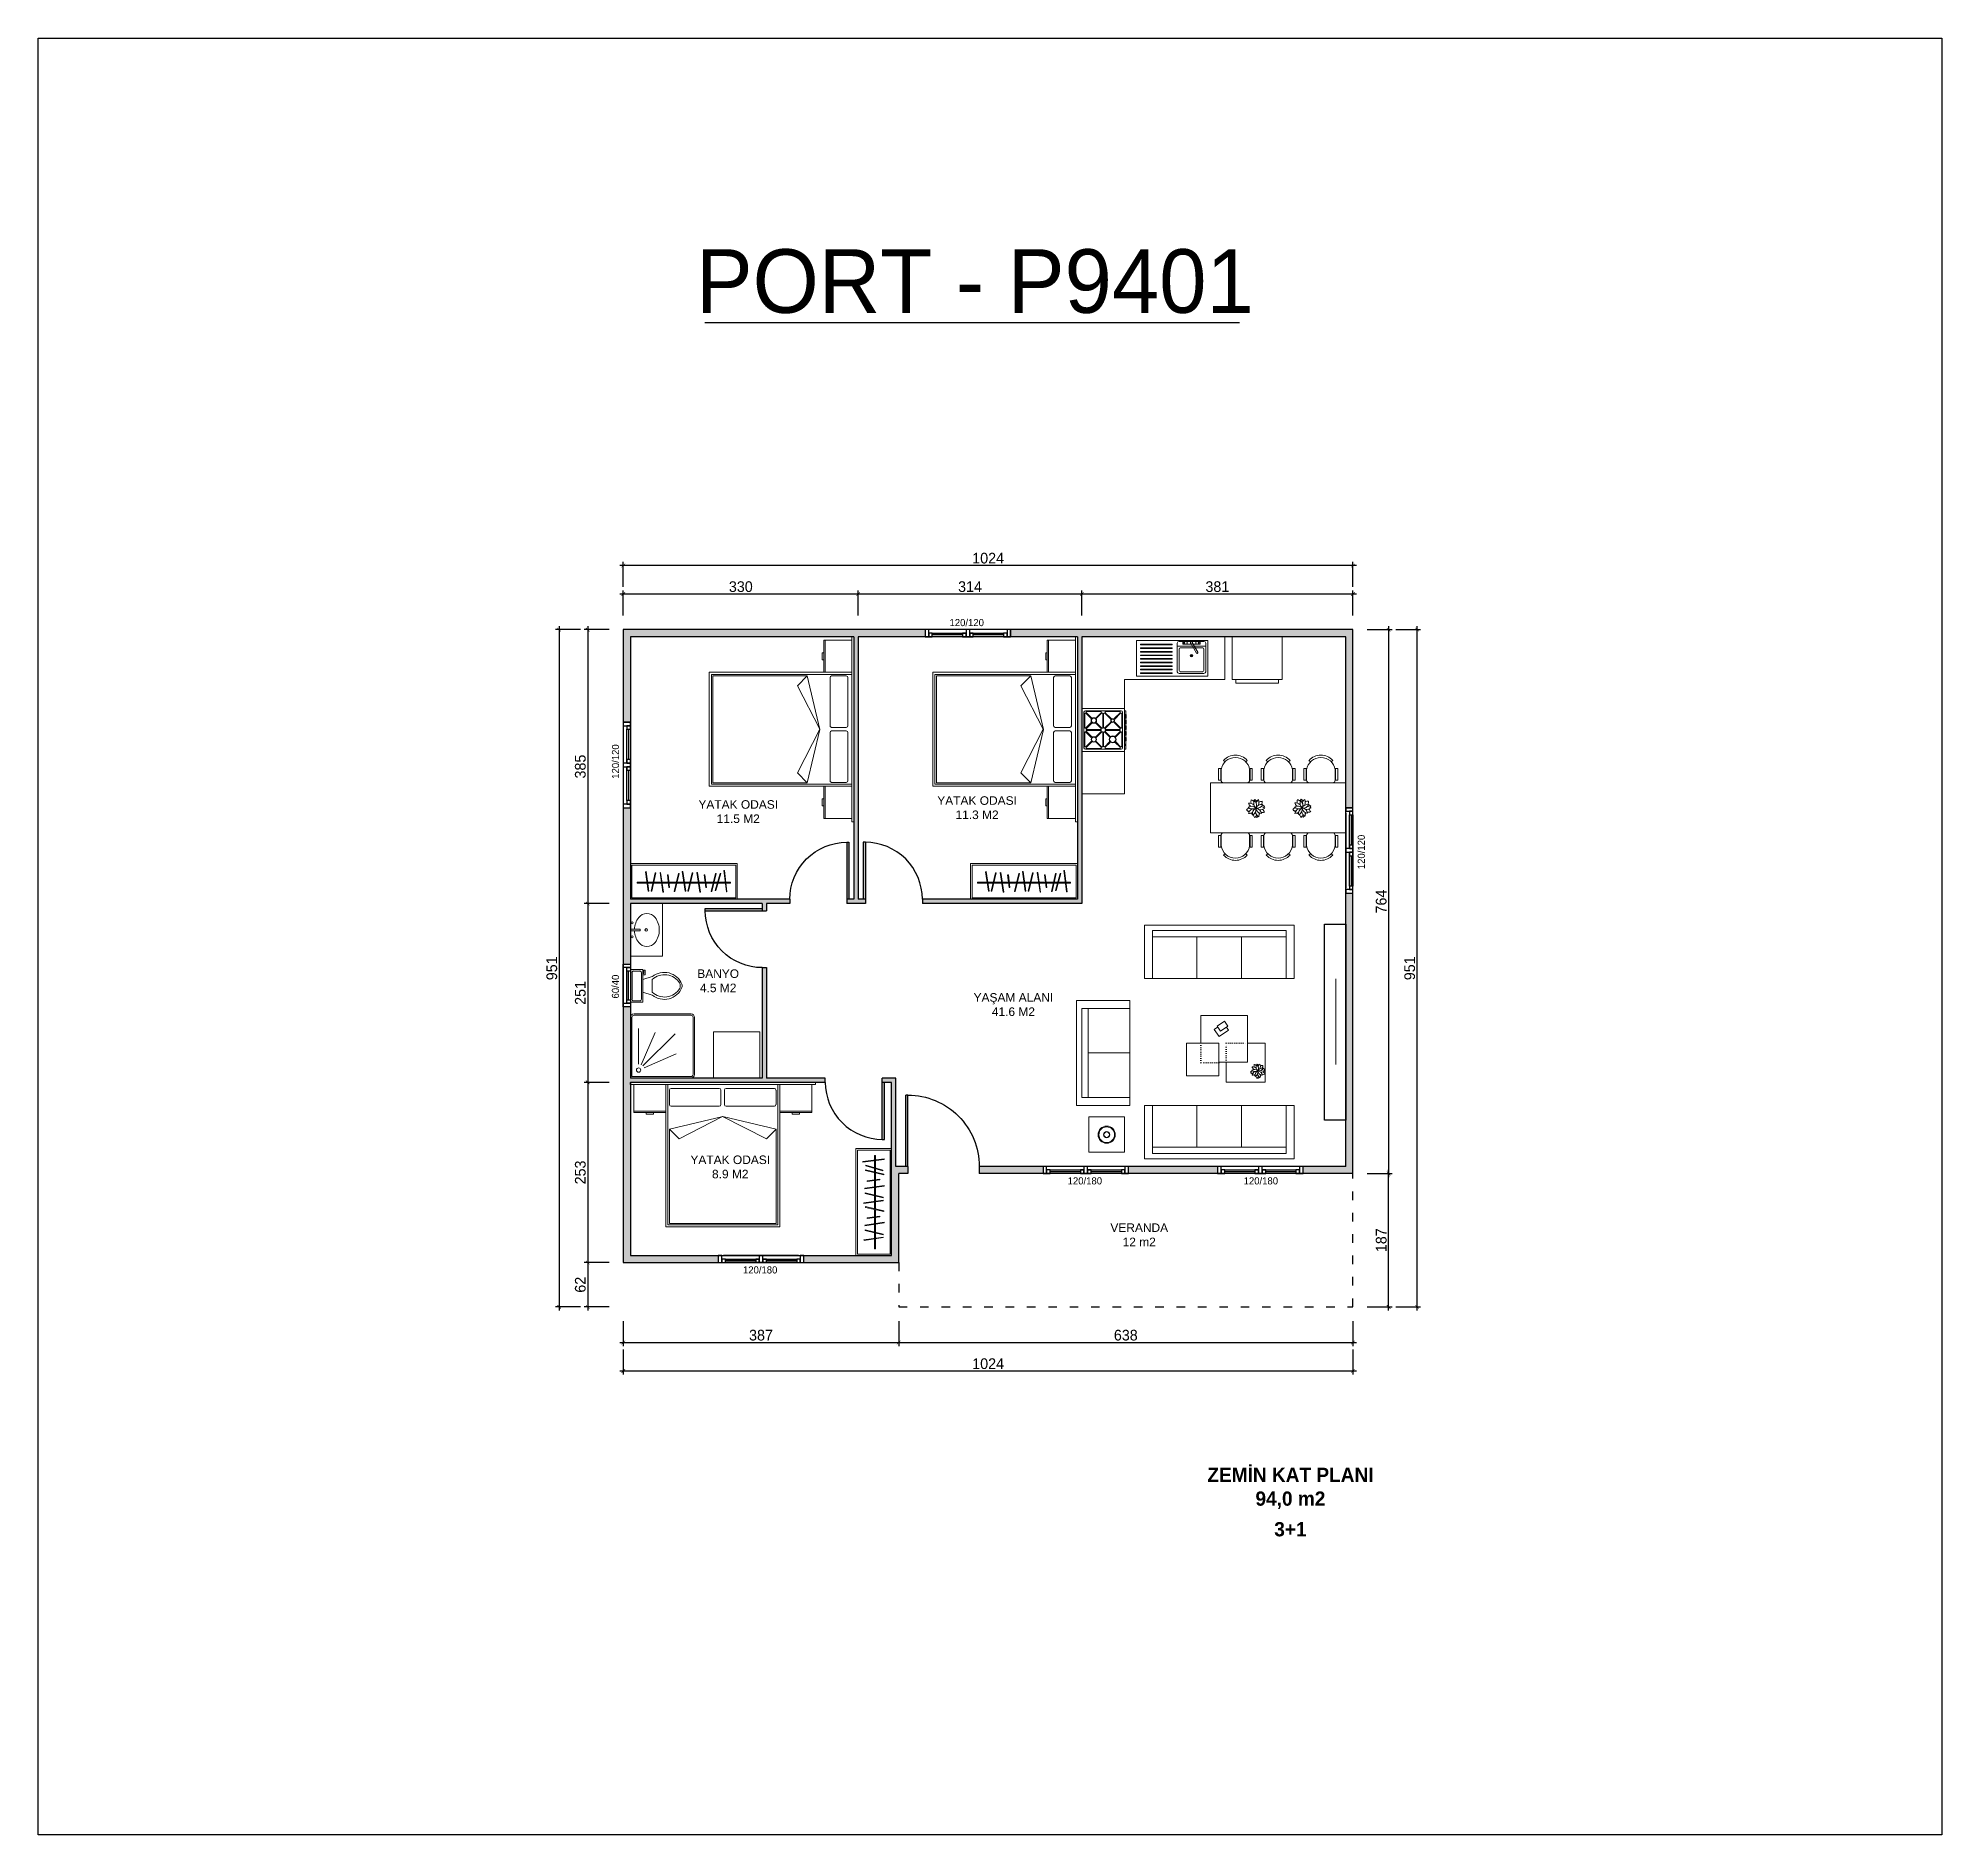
# Model space of a CAD drawing. Header units: inches. Extents: x 321 to 21697, y 7 to 6462.
# Drawn here: x 5665 to 8337, y 7 to 2529 of the extents above; entities that cross this region are included whole.
import ezdxf

# ---------------------------------------------------------------- set-up
doc = ezdxf.new("R2010")
doc.units = ezdxf.units.IN
doc.header["$MEASUREMENT"] = 0
doc.linetypes.add('ACAD_ISO03W100', pattern=[30, 12, -18])
doc.linetypes.add('DOT2', pattern=[3.175, 0, -3.175])
for name, color, linetype in [('icolcu', 5, 'Continuous'), ('Pencere', 141, 'Continuous'), ('PM-TARAMA PARAPET', 7, 'Continuous'), ('Veranda', 31, 'Continuous')]:
    doc.layers.add(name, color=color, linetype=linetype)
doc.layers.add('Kapı', color=154, linetype='Continuous', true_color=0x0c4697)
doc.layers.add('tefris', color=8, linetype='Continuous', lineweight=5)
doc.layers.add('tefriş', color=8, linetype='Continuous', lineweight=0)
doc.styles.add('DIŞ ÖLÇÜ', font='FRAMDCN.TTF', dxfattribs={"height": 15})
doc.styles.get("Standard").update_dxf_attribs({"font": 'arial.ttf'})
doc.dimstyles.new('YAZI STİLİ', dxfattribs={"dimscale": 0.5, "dimtxt": 15, "dimasz": 10, "dimexe": 10, "dimexo": 10, "dimgap": 5, "dimtad": 1, "dimdec": 0, "dimtxsty": 'DIŞ ÖLÇÜ', "dimblk": 'ARCHTICK', "dimcen": 2.5, "dimdle": 10, "dimadec": 0, "dimazin": 0, "dimtfac": 1, "dimtdec": 0, "dimtix": 1, "dimtmove": 0, "dimatfit": 3, "dimldrblk": 'ARCHTICK', "dimfxl": 60, "dimfxlon": 1, "dimlwd": -1, "dimlwe": -1, "dimarcsym": 0})

msp = doc.modelspace()

# ---------------------------------------------------------------- texts
at = {"color": 1, "insert": (5374, 2233), "char_height": 89.289, "attachment_point": 1}
msp.add_mtext_dynamic_manual_height_columns('\\pxqc;{\\fFranklin Gothic Medium Cond|b0|i0|c162|p34;PORT - P9401}', width=3211.538, gutter_width=18.6, heights=[687.6], dxfattribs=at)
at = {"attachment_point": 1}
for s, width, insert, char_height in [('\\pxqc;{\\fFranklin Gothic Medium Cond|b0|i0|c0|p34;120/1\\fFranklin Gothic Medium Cond|b0|i0|c162|p34;2\\fFranklin Gothic Medium Cond|b0|i0|c0|p34;0}', 54.288, (6941.2, 1713.9), 10), ('\\pxqc;YATAK ODASI\\P11.5 M2', 128.364, (6583.5, 1459.6), 12), ('\\pxqc;YATAK ODASI\\P11.3 M2', 128.364, (6918.7, 1465.1), 12), ('\\pxqc;BANYO \\P4.5 M2', 71.827, (6583.6, 1222.1), 12), ('\\pxqc;YAŞAM ALANI \\P41.6 M2', 151.332, (6958.2, 1188.7), 12), ('\\pxqc;YATAK ODASI\\P8.9 M2', 128.364, (6572.3, 960.8), 12), ('\\pxqc;{\\fFranklin Gothic Medium Cond|b0|i0|c0|p34;120/180}', 54.288, (7107, 930.2), 10), ('\\pxqc;{\\fFranklin Gothic Medium Cond|b0|i0|c0|p34;120/180}', 54.288, (7354, 930.2), 10), ('\\pxqc;VERANDA\\P12 m2', 72.714, (7174.1, 865.5), 12), ('\\pxqc;{\\fFranklin Gothic Medium Cond|b0|i0|c0|p34;120/180}', 54.288, (6651.3, 805.2), 10), ('\\pxqc;{\\fFranklin Gothic Medium Cond|b1|i0|c162|p34;ZEMİN KAT PLANI \\P94,0 m2}', 496.116, (7174.6, 522.5), 20), ('\\pxqc;{\\fFranklin Gothic Medium Cond|b1|i0|c162|p34;\\C252;\\c9999763;3+1}', 496.116, (7174.6, 446.2), 20)]:
    msp.add_mtext_dynamic_manual_height_columns(s, width=width, gutter_width=12.5, heights=[0], dxfattribs=dict(at, insert=insert, char_height=char_height))
at = {"char_height": 10, "attachment_point": 1, "rotation": 90}
for s, insert in [('\\pxqc;{\\fFranklin Gothic Medium Cond|b0|i0|c0|p34;120/1\\fFranklin Gothic Medium Cond|b0|i0|c162|p34;2\\fFranklin Gothic Medium Cond|b0|i0|c0|p34;0}', (6470.4, 1486.7)), ('\\pxqc;{\\fFranklin Gothic Medium Cond|b0|i0|c0|p34;120/1\\fFranklin Gothic Medium Cond|b0|i0|c162|p34;2\\fFranklin Gothic Medium Cond|b0|i0|c0|p34;0}', (7517.1, 1359.8)), ('\\pxqc;{\\fFranklin Gothic Medium Cond|b0|i0|c162|p34;6\\fFranklin Gothic Medium Cond|b0|i0|c0|p34;0/\\fFranklin Gothic Medium Cond|b0|i0|c162|p34;4\\fFranklin Gothic Medium Cond|b0|i0|c0|p34;0}', (6470.3, 1170.8))]:
    msp.add_mtext_dynamic_manual_height_columns(s, width=54.288, gutter_width=12.5, heights=[0], dxfattribs=dict(at, insert=insert))

# ---------------------------------------------------------------- blocks, each defined once
blk = doc.blocks.new('_ArchTick')
at = {"color": 0, "linetype": 'ByBlock', "const_width": 0.15}
blk.add_lwpolyline([(-0.5, -0.5), (0.5, 0.5)], dxfattribs=at)
blk = doc.blocks.new('*D577')
at = {"color": 0, "transparency": 16777216}
for p, q in [((6486.4, 728.3), (6486.4, 693.3)), ((6872.9, 728.3), (6872.9, 693.3)), ((6481.4, 698.3), (6877.9, 698.3))]:
    blk.add_line(p, q, dxfattribs=at)
at = {"layer": 'Defpoints', "color": 0, "transparency": 16777216}
for p in [(6486.4, 810.5), (6872.9, 810.5), (6872.9, 698.3)]:
    blk.add_point(p, dxfattribs=at)
at = {"color": 0, "transparency": 16777216, "xscale": 5, "yscale": 5, "zscale": 5, "rotation": 180}
blk.add_blockref('_ArchTick', (6486.4, 698.3), dxfattribs=at)
at = {"color": 0, "transparency": 16777216, "xscale": 5, "yscale": 5, "zscale": 5}
blk.add_blockref('_ArchTick', (6872.9, 698.3), dxfattribs=at)
at = {"color": 0, "transparency": 16777216, "insert": (6679.6, 708.5), "char_height": 15, "attachment_point": 5, "style": 'DIŞ ÖLÇÜ'}
blk.add_mtext('387', dxfattribs=at)
blk = doc.blocks.new('*D578')
at = {"color": 0, "transparency": 16777216}
for p, q in [((6872.9, 728.3), (6872.9, 693.3)), ((7510.4, 728.3), (7510.4, 693.3)), ((6867.9, 698.3), (7515.4, 698.3))]:
    blk.add_line(p, q, dxfattribs=at)
at = {"layer": 'Defpoints', "color": 0, "transparency": 16777216}
for p in [(6872.9, 810.5), (7510.4, 748.3), (7510.4, 698.3)]:
    blk.add_point(p, dxfattribs=at)
at = {"color": 0, "transparency": 16777216, "xscale": 5, "yscale": 5, "zscale": 5, "rotation": 180}
blk.add_blockref('_ArchTick', (6872.9, 698.3), dxfattribs=at)
at = {"color": 0, "transparency": 16777216, "xscale": 5, "yscale": 5, "zscale": 5}
blk.add_blockref('_ArchTick', (7510.4, 698.3), dxfattribs=at)
at = {"color": 0, "transparency": 16777216, "insert": (7191.6, 708.5), "char_height": 15, "attachment_point": 5, "style": 'DIŞ ÖLÇÜ'}
blk.add_mtext('638', dxfattribs=at)
blk = doc.blocks.new('*D579')
at = {"color": 0, "transparency": 16777216}
for p, q in [((7530.4, 935.5), (7565.4, 935.5)), ((7560.4, 743.3), (7560.4, 940.5)), ((7530.4, 748.3), (7565.4, 748.3))]:
    blk.add_line(p, q, dxfattribs=at)
at = {"layer": 'Defpoints', "color": 0, "transparency": 16777216}
for p in [(7510.4, 935.5), (7560.4, 935.5), (7510.4, 748.3)]:
    blk.add_point(p, dxfattribs=at)
at = {"color": 0, "transparency": 16777216, "xscale": 5, "yscale": 5, "zscale": 5}
for p, rotation in [((7560.4, 935.5), 90), ((7560.4, 748.3), 270)]:
    blk.add_blockref('_ArchTick', p, dxfattribs=dict(at, rotation=rotation))
at = {"color": 0, "transparency": 16777216, "insert": (7550.1, 841.9), "char_height": 15, "attachment_point": 5, "rotation": 90, "style": 'DIŞ ÖLÇÜ'}
blk.add_mtext('187', dxfattribs=at)
blk = doc.blocks.new('*D580')
at = {"color": 0, "transparency": 16777216}
for p, q in [((7515.4, 1749), (7124.9, 1749)), ((7129.9, 1719), (7129.9, 1754)), ((7510.4, 1719), (7510.4, 1754))]:
    blk.add_line(p, q, dxfattribs=at)
at = {"layer": 'Defpoints', "color": 0, "transparency": 16777216}
for p in [(7129.9, 1749), (7129.9, 1689), (7510.4, 1699)]:
    blk.add_point(p, dxfattribs=at)
at = {"color": 0, "transparency": 16777216, "xscale": 5, "yscale": 5, "zscale": 5, "rotation": 180}
blk.add_blockref('_ArchTick', (7129.9, 1749), dxfattribs=at)
at = {"color": 0, "transparency": 16777216, "xscale": 5, "yscale": 5, "zscale": 5}
blk.add_blockref('_ArchTick', (7510.4, 1749), dxfattribs=at)
at = {"color": 0, "transparency": 16777216, "insert": (7320.1, 1759.3), "char_height": 15, "attachment_point": 5, "style": 'DIŞ ÖLÇÜ'}
blk.add_mtext('381', dxfattribs=at)
blk = doc.blocks.new('*D581')
at = {"color": 0, "transparency": 16777216}
for p, q in [((7134.9, 1749), (6811.1, 1749)), ((6816.1, 1719), (6816.1, 1754)), ((7129.9, 1719), (7129.9, 1754))]:
    blk.add_line(p, q, dxfattribs=at)
at = {"layer": 'Defpoints', "color": 0, "transparency": 16777216}
for p in [(6816.1, 1749), (6816.1, 1689), (7129.9, 1689)]:
    blk.add_point(p, dxfattribs=at)
at = {"color": 0, "transparency": 16777216, "xscale": 5, "yscale": 5, "zscale": 5, "rotation": 180}
blk.add_blockref('_ArchTick', (6816.1, 1749), dxfattribs=at)
at = {"color": 0, "transparency": 16777216, "xscale": 5, "yscale": 5, "zscale": 5}
blk.add_blockref('_ArchTick', (7129.9, 1749), dxfattribs=at)
at = {"color": 0, "transparency": 16777216, "insert": (6973, 1759.3), "char_height": 15, "attachment_point": 5, "style": 'DIŞ ÖLÇÜ'}
blk.add_mtext('314', dxfattribs=at)
blk = doc.blocks.new('*D582')
at = {"color": 0, "transparency": 16777216}
for p, q in [((6821.1, 1749), (6481.4, 1749)), ((6486.4, 1719), (6486.4, 1754)), ((6816.1, 1719), (6816.1, 1754))]:
    blk.add_line(p, q, dxfattribs=at)
at = {"layer": 'Defpoints', "color": 0, "transparency": 16777216}
for p in [(6486.4, 1749), (6486.4, 1699), (6816.1, 1689)]:
    blk.add_point(p, dxfattribs=at)
at = {"color": 0, "transparency": 16777216, "xscale": 5, "yscale": 5, "zscale": 5, "rotation": 180}
blk.add_blockref('_ArchTick', (6486.4, 1749), dxfattribs=at)
at = {"color": 0, "transparency": 16777216, "xscale": 5, "yscale": 5, "zscale": 5}
blk.add_blockref('_ArchTick', (6816.1, 1749), dxfattribs=at)
at = {"color": 0, "transparency": 16777216, "insert": (6651.3, 1759.3), "char_height": 15, "attachment_point": 5, "style": 'DIŞ ÖLÇÜ'}
blk.add_mtext('330', dxfattribs=at)
blk = doc.blocks.new('*D583')
at = {"color": 0, "transparency": 16777216}
for p, q in [((6466.4, 1699), (6431.4, 1699)), ((6436.4, 1704), (6436.4, 1309.5)), ((6466.4, 1314.5), (6431.4, 1314.5))]:
    blk.add_line(p, q, dxfattribs=at)
at = {"layer": 'Defpoints', "color": 0, "transparency": 16777216}
for p in [(6486.4, 1699), (6436.4, 1314.5), (6496.4, 1314.5)]:
    blk.add_point(p, dxfattribs=at)
at = {"color": 0, "transparency": 16777216, "xscale": 5, "yscale": 5, "zscale": 5}
for p, rotation in [((6436.4, 1699), 90), ((6436.4, 1314.5), 270)]:
    blk.add_blockref('_ArchTick', p, dxfattribs=dict(at, rotation=rotation))
at = {"color": 0, "transparency": 16777216, "insert": (6426.1, 1506.8), "char_height": 15, "attachment_point": 5, "rotation": 90, "style": 'DIŞ ÖLÇÜ'}
blk.add_mtext('385', dxfattribs=at)
blk = doc.blocks.new('*D584')
at = {"color": 0, "transparency": 16777216}
for p, q in [((6466.4, 1314.5), (6431.4, 1314.5)), ((6436.4, 1319.5), (6436.4, 1058.5)), ((6466.4, 1063.5), (6431.4, 1063.5))]:
    blk.add_line(p, q, dxfattribs=at)
at = {"layer": 'Defpoints', "color": 0, "transparency": 16777216}
for p in [(6496.4, 1314.5), (6436.4, 1063.5), (6496.4, 1063.5)]:
    blk.add_point(p, dxfattribs=at)
at = {"color": 0, "transparency": 16777216, "xscale": 5, "yscale": 5, "zscale": 5}
for p, rotation in [((6436.4, 1314.5), 90), ((6436.4, 1063.5), 270)]:
    blk.add_blockref('_ArchTick', p, dxfattribs=dict(at, rotation=rotation))
at = {"color": 0, "transparency": 16777216, "insert": (6426.1, 1189), "char_height": 15, "attachment_point": 5, "rotation": 90, "style": 'DIŞ ÖLÇÜ'}
blk.add_mtext('251', dxfattribs=at)
blk = doc.blocks.new('*D557')
at = {"color": 0, "transparency": 16777216}
for p, q in [((6466.4, 1063.5), (6431.4, 1063.5)), ((6436.4, 1068.5), (6436.4, 805.5)), ((6466.4, 810.5), (6431.4, 810.5))]:
    blk.add_line(p, q, dxfattribs=at)
at = {"layer": 'Defpoints', "color": 0, "transparency": 16777216}
for p in [(6496.4, 1063.5), (6436.4, 810.5), (6486.4, 810.5)]:
    blk.add_point(p, dxfattribs=at)
at = {"color": 0, "transparency": 16777216, "xscale": 5, "yscale": 5, "zscale": 5}
for p, rotation in [((6436.4, 1063.5), 90), ((6436.4, 810.5), 270)]:
    blk.add_blockref('_ArchTick', p, dxfattribs=dict(at, rotation=rotation))
at = {"color": 0, "transparency": 16777216, "insert": (6426.1, 937), "char_height": 15, "attachment_point": 5, "rotation": 90, "style": 'DIŞ ÖLÇÜ'}
blk.add_mtext('253', dxfattribs=at)
blk = doc.blocks.new('*D558')
at = {"color": 0, "transparency": 16777216}
for p, q in [((6466.4, 810.5), (6431.4, 810.5)), ((6436.4, 815.5), (6436.4, 743.3)), ((6466.4, 748.3), (6431.4, 748.3))]:
    blk.add_line(p, q, dxfattribs=at)
at = {"layer": 'Defpoints', "color": 0, "transparency": 16777216}
for p in [(6486.4, 810.5), (6436.4, 748.3), (6872.9, 748.3)]:
    blk.add_point(p, dxfattribs=at)
at = {"color": 0, "transparency": 16777216, "xscale": 5, "yscale": 5, "zscale": 5}
for p, rotation in [((6436.4, 810.5), 90), ((6436.4, 748.3), 270)]:
    blk.add_blockref('_ArchTick', p, dxfattribs=dict(at, rotation=rotation))
at = {"color": 0, "transparency": 16777216, "insert": (6426.1, 779.4), "char_height": 15, "attachment_point": 5, "rotation": 90, "style": 'DIŞ ÖLÇÜ'}
blk.add_mtext('62', dxfattribs=at)
blk = doc.blocks.new('*D409')
at = {"color": 0, "transparency": 16777216}
for p, q in [((6486.4, 688.3), (6486.4, 653.3)), ((7510.4, 688.3), (7510.4, 653.3)), ((6481.4, 658.3), (7515.4, 658.3))]:
    blk.add_line(p, q, dxfattribs=at)
at = {"layer": 'Defpoints', "color": 0, "transparency": 16777216}
for p in [(6486.4, 854.1), (7510.4, 810.5), (7510.4, 658.3)]:
    blk.add_point(p, dxfattribs=at)
at = {"color": 0, "transparency": 16777216, "xscale": 5, "yscale": 5, "zscale": 5, "rotation": 180}
blk.add_blockref('_ArchTick', (6486.4, 658.3), dxfattribs=at)
at = {"color": 0, "transparency": 16777216, "xscale": 5, "yscale": 5, "zscale": 5}
blk.add_blockref('_ArchTick', (7510.4, 658.3), dxfattribs=at)
at = {"color": 0, "transparency": 16777216, "insert": (6998.4, 668.5), "char_height": 15, "attachment_point": 5, "style": 'DIŞ ÖLÇÜ'}
blk.add_mtext('1024', dxfattribs=at)
blk = doc.blocks.new('*D559')
at = {"color": 0, "transparency": 16777216}
for p, q in [((7570.4, 1699), (7605.4, 1699)), ((7600.4, 743.3), (7600.4, 1704)), ((7570.4, 748.3), (7605.4, 748.3))]:
    blk.add_line(p, q, dxfattribs=at)
at = {"layer": 'Defpoints', "color": 0, "transparency": 16777216}
for p in [(7510.4, 1699), (7600.4, 1699), (7489.4, 748.3)]:
    blk.add_point(p, dxfattribs=at)
at = {"color": 0, "transparency": 16777216, "xscale": 5, "yscale": 5, "zscale": 5}
for p, rotation in [((7600.4, 1699), 90), ((7600.4, 748.3), 270)]:
    blk.add_blockref('_ArchTick', p, dxfattribs=dict(at, rotation=rotation))
at = {"color": 0, "transparency": 16777216, "insert": (7590.1, 1223.6), "char_height": 15, "attachment_point": 5, "rotation": 90, "style": 'DIŞ ÖLÇÜ'}
blk.add_mtext('951', dxfattribs=at)
blk = doc.blocks.new('*D410')
at = {"color": 0, "transparency": 16777216}
for p, q in [((6486.4, 1759), (6486.4, 1794)), ((7510.4, 1759), (7510.4, 1794)), ((7515.4, 1789), (6481.4, 1789))]:
    blk.add_line(p, q, dxfattribs=at)
at = {"layer": 'Defpoints', "color": 0, "transparency": 16777216}
for p in [(6486.4, 1789), (6486.4, 1699), (7510.4, 1699)]:
    blk.add_point(p, dxfattribs=at)
at = {"color": 0, "transparency": 16777216, "xscale": 5, "yscale": 5, "zscale": 5, "rotation": 180}
blk.add_blockref('_ArchTick', (6486.4, 1789), dxfattribs=at)
at = {"color": 0, "transparency": 16777216, "xscale": 5, "yscale": 5, "zscale": 5}
blk.add_blockref('_ArchTick', (7510.4, 1789), dxfattribs=at)
at = {"color": 0, "transparency": 16777216, "insert": (6998.4, 1799.3), "char_height": 15, "attachment_point": 5, "style": 'DIŞ ÖLÇÜ'}
blk.add_mtext('1024', dxfattribs=at)
blk = doc.blocks.new('*D560')
at = {"color": 0, "transparency": 16777216}
for p, q in [((6426.4, 1699), (6391.4, 1699)), ((6396.4, 1704), (6396.4, 743.3)), ((6426.4, 748.3), (6391.4, 748.3))]:
    blk.add_line(p, q, dxfattribs=at)
at = {"layer": 'Defpoints', "color": 0, "transparency": 16777216}
for p in [(6486.4, 1699), (6396.4, 748.3), (6872.9, 748.3)]:
    blk.add_point(p, dxfattribs=at)
at = {"color": 0, "transparency": 16777216, "xscale": 5, "yscale": 5, "zscale": 5}
for p, rotation in [((6396.4, 1699), 90), ((6396.4, 748.3), 270)]:
    blk.add_blockref('_ArchTick', p, dxfattribs=dict(at, rotation=rotation))
at = {"color": 0, "transparency": 16777216, "insert": (6386.1, 1223.6), "char_height": 15, "attachment_point": 5, "rotation": 90, "style": 'DIŞ ÖLÇÜ'}
blk.add_mtext('951', dxfattribs=at)
blk = doc.blocks.new('*D561')
at = {"color": 0, "transparency": 16777216}
for p, q in [((7530.4, 1699), (7565.4, 1699)), ((7560.4, 1704), (7560.4, 930.5)), ((7530.4, 935.5), (7565.4, 935.5))]:
    blk.add_line(p, q, dxfattribs=at)
at = {"layer": 'Defpoints', "color": 0, "transparency": 16777216}
for p in [(7510.4, 1699), (7510.4, 935.5), (7560.4, 935.5)]:
    blk.add_point(p, dxfattribs=at)
at = {"color": 0, "transparency": 16777216, "xscale": 5, "yscale": 5, "zscale": 5}
for p, rotation in [((7560.4, 1699), 90), ((7560.4, 935.5), 270)]:
    blk.add_blockref('_ArchTick', p, dxfattribs=dict(at, rotation=rotation))
at = {"color": 0, "transparency": 16777216, "insert": (7550.1, 1317.3), "char_height": 15, "attachment_point": 5, "rotation": 90, "style": 'DIŞ ÖLÇÜ'}
blk.add_mtext('764', dxfattribs=at)
blk = doc.blocks.new('dffsfesf')
at = {"layer": 'tefris'}
for p, q in [((8402.4, 1317.4), (8402.4, 1296.9)), ((8472.4, 1319.6), (8404.7, 1319.6)), ((8474.7, 1296.9), (8474.7, 1317.4)), ((8479.7, 1317.4), (8479.7, 1296.9)), ((8549.7, 1319.6), (8482, 1319.6)), ((8552, 1296.9), (8552, 1317.4)), ((8374.9, 1283.7), (8379.9, 1283.7)), ((8404.7, 1294.6), (8472.4, 1294.6)), ((8482, 1294.6), (8549.7, 1294.6)), ((8579.9, 1283.7), (8584.9, 1283.7)), ((8477.6, 1280.3), (8402.4, 1262.7)), ((8416.3, 1248.8), (8402.4, 1262.7)), ((8402.4, 1262.7), (8402.4, 1130.2)), ((8477.1, 1280.2), (8416.3, 1248.8)), ((8538.5, 1248.8), (8477.1, 1280.2)), ((8552.4, 1262.7), (8477.6, 1280.3)), ((8552.4, 1262.7), (8538.5, 1248.8)), ((8552.4, 1130.2), (8552.4, 1262.7)), ((8402.4, 1130.2), (8552.4, 1130.2))]:
    blk.add_line(p, q, dxfattribs=at)
for points in [[(8347.4, 1325.2), (8607.4, 1325.2), (8607.4, 1328.2), (8347.4, 1328.2)], [(8397.4, 1125.2), (8557.4, 1125.2), (8557.4, 1325.2), (8397.4, 1325.2)]]:
    blk.add_lwpolyline(points, close=True, dxfattribs=at)
for points in [[(8352.4, 1325.2), (8397.4, 1325.2), (8397.4, 1287.7), (8352.4, 1287.7), (8352.4, 1325.2)], [(8397.4, 1325.2), (8397.4, 1125.2), (8557.4, 1125.2), (8557.4, 1325.2)], [(8400.4, 1325.2), (8400.4, 1128.2), (8554.4, 1128.2), (8554.4, 1325.2)], [(8557.4, 1325.2), (8602.4, 1325.2), (8602.4, 1287.7), (8557.4, 1287.7), (8557.4, 1325.2)], [(8397.4, 1287.7), (8397.4, 1285.7), (8352.4, 1285.7), (8352.4, 1287.7)], [(8374.9, 1283.7), (8369.9, 1283.7), (8369.9, 1285.7)], [(8379.9, 1283.7), (8379.9, 1285.7)], [(8602.4, 1287.7), (8602.4, 1285.7), (8557.4, 1285.7), (8557.4, 1287.7)], [(8579.9, 1283.7), (8574.9, 1283.7), (8574.9, 1285.7)], [(8584.9, 1283.7), (8584.9, 1285.7)]]:
    blk.add_lwpolyline(points, dxfattribs=at)
for centre, start, end in [((8404.7, 1317.4), 90, 180), ((8472.4, 1317.4), 0, 90), ((8482, 1317.4), 90, 180), ((8549.7, 1317.4), 0, 90), ((8404.7, 1296.9), 180, 270), ((8472.4, 1296.9), 270, 0), ((8482, 1296.9), 180, 270), ((8549.7, 1296.9), 270, 0)]:
    blk.add_arc(centre, 2.27, start, end, dxfattribs=at)
blk = doc.blocks.new('rtgrt2grtgr2tg')
at = {"layer": 'Pencere'}
for p, q in [((67456.1, -33.6), (67456.1, 66.4)), ((67458.6, 23.9), (67458.6, 66.4)), ((67461.1, 66.4), (67461.1, 18.9)), ((67466.1, -36.1), (67466.1, 68.9)), ((67458.6, -33.6), (67458.6, 8.9)), ((67461.1, 13.9), (67461.1, -33.6))]:
    blk.add_line(p, q, dxfattribs=at)
for points in [[(67466.1, 71.4), (67466.1, 76.4), (67456.1, 76.4), (67456.1, 71.4), (67466.1, 71.4)], [(67456.1, 66.4), (67461.1, 66.4), (67461.1, 71.4), (67456.1, 71.4), (67456.1, 66.4)], [(67456.1, 18.9), (67461.1, 18.9), (67461.1, 23.9), (67456.1, 23.9), (67456.1, 18.9)], [(67466.1, 13.9), (67466.1, 18.9), (67456.1, 18.9), (67456.1, 13.9), (67466.1, 13.9)], [(67456.1, 8.9), (67461.1, 8.9), (67461.1, 13.9), (67456.1, 13.9), (67456.1, 8.9)], [(67456.1, -38.6), (67461.1, -38.6), (67461.1, -33.6), (67456.1, -33.6), (67456.1, -38.6)], [(67466.1, -43.6), (67466.1, -38.6), (67456.1, -38.6), (67456.1, -43.6), (67466.1, -43.6)]]:
    blk.add_lwpolyline(points, dxfattribs=at)
blk = doc.blocks.new('dsvzzds')
at = {"layer": 'Pencere'}
for p, q in [((4982.4, -11128), (4982.4, -11078)), ((4987.4, -11123), (4987.4, -11083)), ((4989.9, -11123), (4989.9, -11083)), ((4992.4, -11083), (4992.4, -11123))]:
    blk.add_line(p, q, dxfattribs=at)
for points in [[(4982.4, -11078), (4982.4, -11073), (4992.4, -11073), (4992.4, -11078), (4982.4, -11078)], [(4992.4, -11083), (4987.4, -11083), (4987.4, -11078), (4992.4, -11078), (4992.4, -11083)], [(4982.4, -11133), (4982.4, -11128), (4992.4, -11128), (4992.4, -11133), (4982.4, -11133)], [(4992.4, -11128), (4987.4, -11128), (4987.4, -11123), (4992.4, -11123), (4992.4, -11128)]]:
    blk.add_lwpolyline(points, dxfattribs=at)
blk = doc.blocks.new('esfdad')
at = {"layer": 'tefris', "lineweight": 0, "ltscale": 50}
for p, q in [((8348.4, 990.1), (8347.5, 989.9)), ((8368.9, 988.7), (8368, 988.5)), ((8400.1, 990.1), (8399.2, 990.1)), ((8420.7, 988.7), (8419.8, 988.7)), ((8458.3, 991.7), (8457.4, 991.6)), ((8352.3, 962.8), (8351.4, 962.8)), ((8356.3, 962.8), (8355.4, 962.8)), ((8362.3, 988.4), (8361.4, 988.4)), ((8379.4, 985.5), (8378.5, 985.4)), ((8381.5, 967.7), (8380.6, 967.7)), ((8388.9, 962), (8388, 962)), ((8394.9, 987.6), (8393.9, 987.6)), ((8404.1, 962.8), (8403.2, 962.8)), ((8408.1, 962.8), (8407.2, 962.8)), ((8414.1, 988.4), (8413.2, 988.4)), ((8431.1, 985.5), (8430.2, 985.5)), ((8433.3, 967.7), (8432.4, 967.6)), ((8440.7, 962), (8439.7, 962)), ((8446.3, 963.4), (8445.4, 963.4)), ((8446.6, 987.6), (8445.7, 987.6)), ((8453.2, 987.5), (8452.3, 987.5)), ((8372.9, 961.4), (8372, 961.4)), ((8424.7, 961.4), (8423.8, 961.4)), ((8462, 961.5), (8461.1, 961.5))]:
    blk.add_line(p, q, dxfattribs=at)
at = {"layer": 'tefris', "lineweight": 0}
for p, q in [((8351.4, 962.8), (8347.5, 989.9)), ((8352.3, 962.8), (8348.4, 990.1)), ((8372, 961.4), (8368, 988.7)), ((8372.9, 961.4), (8368.9, 988.7)), ((8403.2, 962.8), (8399.2, 990.1)), ((8404.1, 962.8), (8400.1, 990.1)), ((8423.8, 961.4), (8419.8, 988.7)), ((8424.7, 961.4), (8420.7, 988.7)), ((8461.1, 961.5), (8457.4, 991.7)), ((8462, 961.5), (8458.3, 991.7)), ((8355.4, 962.8), (8361.4, 988.4)), ((8356.3, 962.8), (8362.3, 988.4)), ((8380.6, 967.7), (8378.4, 985.5)), ((8381.5, 967.7), (8379.4, 985.5)), ((8388, 962), (8393.9, 987.6)), ((8388.9, 962), (8394.9, 987.6)), ((8407.2, 962.8), (8413.2, 988.4)), ((8408.1, 962.8), (8414.1, 988.4)), ((8432.4, 967.7), (8430.2, 985.5)), ((8433.3, 967.7), (8431.1, 985.5)), ((8439.7, 962), (8445.7, 987.6)), ((8440.7, 962), (8446.6, 987.6)), ((8445.4, 963.4), (8452.3, 987.5)), ((8446.3, 963.4), (8453.2, 987.5))]:
    blk.add_line(p, q, dxfattribs=at)
at = {"layer": 'tefris'}
for points in [[(8326.4, 951.2), (8476.4, 951.2), (8476.4, 1001.2), (8326.4, 1001.2)], [(8328.4, 953.2), (8474.4, 953.2), (8474.4, 999.2), (8328.4, 999.2)]]:
    blk.add_lwpolyline(points, close=True, dxfattribs=at)
at = {"layer": 'tefris', "lineweight": 0}
for points in [[(8349.6, 975.4), (8335.9, 975.4), (8335.9, 973.9), (8349.8, 973.9)], [(8358.4, 975.4), (8350.5, 975.4)], [(8350.7, 973.9), (8358, 973.9)], [(8358.9, 973.9), (8370.2, 973.9)], [(8369.9, 975.4), (8359.3, 975.4)], [(8379.7, 975.4), (8370.9, 975.4)], [(8371.1, 973.9), (8379.8, 973.9)], [(8391.1, 975.4), (8380.6, 975.4)], [(8380.8, 973.9), (8390.7, 973.9)], [(8391.7, 973.9), (8401.6, 973.9)], [(8401.4, 975.4), (8392, 975.4)], [(8410.2, 975.4), (8402.3, 975.4)], [(8402.5, 973.9), (8409.8, 973.9)], [(8410.7, 973.9), (8421.9, 973.9)], [(8421.7, 975.4), (8411.1, 975.4)], [(8431.4, 975.4), (8422.6, 975.4)], [(8422.9, 973.9), (8431.6, 973.9)], [(8442.9, 975.4), (8432.4, 975.4)], [(8432.5, 973.9), (8442.5, 973.9)], [(8443.4, 973.9), (8448.4, 973.9)], [(8448.9, 975.4), (8443.8, 975.4)], [(8449.4, 973.9), (8459.6, 973.9)], [(8459.4, 975.4), (8449.8, 975.4)], [(8460.5, 973.9), (8466.7, 973.9), (8466.7, 975.4), (8460.3, 975.4)]]:
    blk.add_lwpolyline(points, dxfattribs=at)
blk = doc.blocks.new('PŞP')
at = {"layer": 'tefris', "ltscale": 0.05}
for p, q in [((47961.5, 12742), (47961.5, 12682)), ((47966.5, 12682), (47966.5, 12742))]:
    blk.add_line(p, q, dxfattribs=at)
at = {"layer": 'tefris', "ltscale": 50}
blk.add_line((47961.5, 12742), (47966.5, 12742), dxfattribs=at)
at = {"layer": 'tefris'}
blk.add_line((47961.5, 12682), (47966.5, 12682), dxfattribs=at)
at = {"layer": 'tefris', "ltscale": 0.05}
blk.add_lwpolyline([(48026.5, 12747), (47966.5, 12747), (47966.5, 12677), (48026.5, 12677)], close=True, dxfattribs=at)
blk = doc.blocks.new('yjyujyuj')
at = {"layer": 'tefris'}
for p, q in [((54965.3, -15206.2), (54965.3, -15156.2)), ((54965.3, -15156.2), (55065.3, -15156.2)), ((54968.3, -15160.1), (54968.3, -15200.1)), ((55008.3, -15164.2), (54968.3, -15164.2)), ((55005.8, -15157.6), (54970.8, -15157.6)), ((54970.8, -15168.4), (54970.8, -15198.4)), ((55004.1, -15166.7), (54972.5, -15166.7)), ((54976.3, -15157.6), (54976.3, -15161.6)), ((55000.3, -15157.6), (54976.3, -15157.6)), ((54976.3, -15161.6), (54986, -15161.6)), ((54977.3, -15159.1), (54977.3, -15160.1)), ((54978.4, -15159.1), (54977.3, -15159.1)), ((54977.3, -15160.1), (54978.4, -15160.1)), ((54979.4, -15172.9), (54986.9, -15160.1)), ((54988.6, -15161.1), (54981.2, -15173.9)), ((54988.3, -15161.6), (55000.3, -15161.6)), ((54998.2, -15159.1), (54999.3, -15159.1)), ((54999.3, -15160.1), (54998.2, -15160.1)), ((54999.3, -15159.1), (54999.3, -15160.1)), ((55000.3, -15161.6), (55000.3, -15157.6)), ((55005.8, -15198.4), (55005.8, -15168.4)), ((55008.3, -15200.1), (55008.3, -15160.1)), ((55015.3, -15162.6), (55015.3, -15161.7)), ((55015.3, -15161.7), (55059.9, -15161.7)), ((55059.9, -15162.6), (55015.3, -15162.6)), ((55015.3, -15167.6), (55015.3, -15166.7)), ((55015.3, -15166.7), (55059.9, -15166.7)), ((55059.9, -15167.6), (55015.3, -15167.6)), ((55015.3, -15172.6), (55015.3, -15171.7)), ((55015.3, -15171.7), (55059.9, -15171.7)), ((55059.9, -15172.6), (55015.3, -15172.6)), ((55059.9, -15161.7), (55059.9, -15162.6)), ((55059.9, -15166.7), (55059.9, -15167.6)), ((55059.9, -15171.7), (55059.9, -15172.6)), ((55065.3, -15156.2), (55065.3, -15157.2)), ((55065.3, -15156.2), (55065.3, -15206.2)), ((54970.8, -15202.6), (55005.8, -15202.6)), ((54972.5, -15200.1), (55004.1, -15200.1)), ((55015.3, -15177.6), (55015.3, -15176.7)), ((55015.3, -15176.7), (55059.9, -15176.7)), ((55059.9, -15177.6), (55015.3, -15177.6)), ((55015.3, -15182.6), (55015.3, -15181.7)), ((55015.3, -15181.7), (55059.9, -15181.7)), ((55059.9, -15182.6), (55015.3, -15182.6)), ((55015.3, -15187.6), (55015.3, -15186.7)), ((55015.3, -15186.7), (55059.9, -15186.7)), ((55059.9, -15187.6), (55015.3, -15187.6)), ((55015.3, -15192.6), (55015.3, -15191.7)), ((55015.3, -15191.7), (55059.9, -15191.7)), ((55059.9, -15192.6), (55015.3, -15192.6)), ((55015.3, -15197.6), (55015.3, -15196.7)), ((55015.3, -15196.7), (55059.9, -15196.7)), ((55059.9, -15197.6), (55015.3, -15197.6)), ((55015.3, -15202.6), (55015.3, -15201.7)), ((55015.3, -15201.7), (55059.9, -15201.7)), ((55059.9, -15202.6), (55015.3, -15202.6)), ((55059.9, -15176.7), (55059.9, -15177.6)), ((55059.9, -15181.7), (55059.9, -15182.6)), ((55059.9, -15186.7), (55059.9, -15187.6)), ((55059.9, -15191.7), (55059.9, -15192.6)), ((55059.9, -15196.7), (55059.9, -15197.6)), ((55059.9, -15201.7), (55059.9, -15202.6)), ((54965.3, -15206.2), (54966.3, -15206.2)), ((55065.3, -15206.2), (54965.3, -15206.2))]:
    blk.add_line(p, q, dxfattribs=at)
blk.add_lwpolyline([(54988.3, -15158.1), (54988.6, -15158.1), (54988.9, -15158.2), (54989.2, -15158.3), (54989.4, -15158.5), (54989.6, -15158.7), (54989.7, -15159), (54989.8, -15159.3), (54989.8, -15159.6), (54989.8, -15159.9), (54989.7, -15160.1), (54989.6, -15160.4), (54989.4, -15160.6), (54989.1, -15160.8), (54988.9, -15160.9), (54988.6, -15161), (54988.3, -15161.1), (54988, -15161), (54987.7, -15161), (54987.5, -15160.8), (54987.3, -15160.6), (54987.1, -15160.4), (54986.9, -15160.1), (54986.8, -15159.8), (54986.8, -15159.6), (54986.8, -15159.3), (54986.9, -15159), (54987.1, -15158.7), (54987.3, -15158.5), (54987.5, -15158.3), (54987.7, -15158.2), (54988, -15158.1), (54988.3, -15158.1), (54988, -15158.1), (54987.7, -15158.2), (54987.5, -15158.3), (54987.3, -15158.5), (54987.1, -15158.7), (54986.9, -15159), (54986.8, -15159.3), (54986.8, -15159.6), (54986.8, -15159.8), (54986.9, -15160), (54986.9, -15160.1), (54979.4, -15172.9), (54979.3, -15173.2), (54979.3, -15173.4), (54979.3, -15173.7), (54979.4, -15173.9), (54979.6, -15174.1), (54979.8, -15174.3), (54980, -15174.4), (54980.3, -15174.4), (54980.6, -15174.4), (54980.8, -15174.3), (54981, -15174.1), (54981.2, -15173.9), (54988.6, -15161.1), (54988.3, -15161.6), (55000.3, -15161.6), (55000.3, -15157.6), (54976.3, -15157.6), (54976.3, -15161.6), (54986, -15161.6), (54980.3, -15161.6), (54980.7, -15161.5), (54981, -15161.4), (54981.3, -15161.3), (54981.6, -15161.1), (54981.8, -15160.9), (54982, -15160.6), (54982.2, -15160.2), (54982.3, -15159.9), (54982.3, -15159.6), (54982.3, -15159.2), (54982.2, -15158.9), (54982, -15158.6), (54981.8, -15158.3), (54981.6, -15158), (54981.3, -15157.8), (54981, -15157.7), (54980.7, -15157.6), (54980.3, -15157.6), (54980, -15157.6), (54979.6, -15157.7), (54979.3, -15157.8), (54979, -15158), (54978.8, -15158.3), (54978.6, -15158.6), (54978.4, -15158.9), (54978.4, -15159.1), (54977.3, -15159.1), (54977.3, -15160.1), (54978.4, -15160.1), (54978.4, -15160.1), (54978.3, -15159.9), (54978.3, -15159.6), (54978.3, -15159.2), (54978.4, -15158.9), (54978.4, -15159.1), (54978.4, -15159.1), (54978.4, -15159.1), (54978.4, -15159.1), (54978.3, -15159.2), (54978.3, -15159.6), (54978.3, -15159.9), (54978.4, -15160.1), (54978.4, -15160.2), (54978.6, -15160.6), (54978.8, -15160.8), (54979, -15161.1), (54979.3, -15161.3), (54979.6, -15161.4), (54980, -15161.5), (54980.3, -15161.6), (54976.3, -15161.6), (54976.3, -15157.6), (54996.3, -15157.6), (54996, -15157.6), (54995.6, -15157.7), (54995.3, -15157.8), (54995, -15158), (54994.8, -15158.3), (54994.6, -15158.5), (54994.4, -15158.9), (54994.3, -15159.2), (54994.3, -15159.6), (54994.3, -15159.9), (54994.4, -15160.3), (54994.6, -15160.6), (54994.8, -15160.8), (54995, -15161.1), (54995.3, -15161.3), (54995.6, -15161.4), (54996, -15161.5), (54996.3, -15161.6), (54996.7, -15161.5), (54997, -15161.4), (54997.3, -15161.3), (54997.6, -15161.1), (54997.9, -15160.8), (54998, -15160.6), (54998.2, -15160.3), (54998.2, -15160.1), (54999.3, -15160.1), (54999.3, -15159.1), (54998.2, -15159.1), (54998.2, -15158.9), (54998, -15158.6), (54997.8, -15158.3), (54997.6, -15158), (54997.3, -15157.8), (54997, -15157.7), (54996.6, -15157.6), (54996.3, -15157.6), (54996.6, -15157.6), (54997, -15157.7), (54997.3, -15157.8), (54997.6, -15158), (54997.8, -15158.3), (54998, -15158.6), (54998.2, -15159.1), (54998.3, -15159.6), (54998.3, -15159.9), (54998.2, -15160.1), (54998.2, -15160.1)], dxfattribs=at)
for centre, radius in [((54980.3, -15159.6), 2), ((54988.3, -15177.6), 1.67), ((54988.3, -15159.6), 1.5), ((54987.3, -15176.6), 0.195), ((54988.3, -15177.6), 1.1), ((54988.3, -15176.2), 0.195), ((54989.3, -15176.6), 0.195), ((54996.3, -15159.6), 2), ((54986.9, -15177.6), 0.195), ((54987.3, -15178.5), 0.195), ((54988.3, -15177.6), 0.833), ((54988.3, -15178.9), 0.195), ((54989.3, -15178.5), 0.195), ((54989.7, -15177.6), 0.195)]:
    blk.add_circle(centre, radius, dxfattribs=at)
for centre, radius, start, end in [((54970.8, -15160.1), 2.5, 90, 180), ((54972.5, -15168.4), 1.67, 90, 180), ((54980.3, -15173.4), 1, 150, 330), ((55004.1, -15168.4), 1.67, 0, 90), ((55005.8, -15160.1), 2.5, 0, 90), ((54970.8, -15200.1), 2.5, 180, 270), ((54972.5, -15198.4), 1.67, 180, 270), ((55004.1, -15198.4), 1.67, 270, 0), ((55005.8, -15200.1), 2.5, 270, 0)]:
    blk.add_arc(centre, radius, start, end, dxfattribs=at)
blk = doc.blocks.new('thtyht')
at = {"layer": 'tefris'}
for p, q in [((54467.5, -15990.3), (54467.5, -15995.3)), ((54469.5, -15990.3), (54467.5, -15990.3)), ((54469.5, -15995.3), (54467.5, -15995.3)), ((54467.5, -15998.3), (54467.5, -16003.3)), ((54469.5, -15998.3), (54467.5, -15998.3)), ((54469.5, -16003.3), (54467.5, -16003.3)), ((54468.4, -15985), (54467.9, -15985.5)), ((54467.9, -15985.5), (54467.9, -15990.3)), ((54467.9, -15995.3), (54467.9, -15998.3)), ((54467.9, -16003.3), (54467.9, -16006.3)), ((54469.5, -15985), (54468.4, -15985)), ((54468.5, -15990.3), (54468.5, -15995.3)), ((54468.5, -15998.3), (54468.5, -16003.3)), ((54469, -15990.3), (54469, -15995.3)), ((54469, -15998.3), (54469, -16003.3)), ((54469.5, -15982.5), (54470, -15982)), ((54469.5, -15982.5), (54469.5, -16041.5)), ((54529, -15982), (54470, -15982)), ((54472.5, -15987), (54472.5, -16037)), ((54473.5, -15989.1), (54473.5, -16008.3)), ((54524.5, -15985), (54474.5, -15985)), ((54475.2, -15988.4), (54483.4, -15996.6)), ((54483.4, -16000.8), (54475.2, -16009.1)), ((54475.9, -15987.7), (54484.1, -15995.9)), ((54484.1, -16001.5), (54475.9, -16009.8)), ((54495.8, -15986), (54476.6, -15986)), ((54484.1, -15995.9), (54483.4, -15996.6)), ((54483.4, -16000.8), (54484.1, -16001.5)), ((54496.6, -15987.7), (54488.3, -15995.9)), ((54488.3, -15995.9), (54489, -15996.6)), ((54489, -16000.8), (54488.3, -16001.5)), ((54488.3, -16001.5), (54496.6, -16009.8)), ((54497.3, -15988.4), (54489, -15996.6)), ((54489, -16000.8), (54497.3, -16009.1)), ((54499, -15989.1), (54499, -16008.3)), ((54500, -15989.1), (54500, -16008.3)), ((54509.2, -15995.9), (54501.7, -15988.4)), ((54509.2, -16001.5), (54501.7, -16009.1)), ((54509.9, -15995.2), (54502.4, -15987.7)), ((54509.9, -16002.3), (54502.4, -16009.8)), ((54522.3, -15986), (54503.1, -15986)), ((54509.9, -15995.2), (54509.2, -15995.9)), ((54509.9, -16002.3), (54509.2, -16001.5)), ((54523.1, -15987.7), (54515.5, -15995.2)), ((54516.3, -15995.9), (54515.5, -15995.2)), ((54516.3, -16001.5), (54515.5, -16002.3)), ((54523.1, -16009.8), (54515.5, -16002.3)), ((54523.8, -15988.4), (54516.3, -15995.9)), ((54523.8, -16009.1), (54516.3, -16001.5)), ((54525.5, -15989.1), (54525.5, -16008.3)), ((54526.5, -15987), (54526.5, -16037)), ((54529.5, -15982.5), (54529, -15982)), ((54529.5, -15982.5), (54529.5, -16041.5)), ((54469.5, -16006.3), (54467.5, -16006.3)), ((54467.5, -16006.3), (54467.5, -16011.3)), ((54469.5, -16011.3), (54467.5, -16011.3)), ((54469.5, -16014.3), (54467.5, -16014.3)), ((54467.5, -16014.3), (54467.5, -16019.3)), ((54469.5, -16019.3), (54467.5, -16019.3)), ((54469.5, -16022.3), (54467.5, -16022.3)), ((54467.5, -16022.3), (54467.5, -16027.3)), ((54469.5, -16027.3), (54467.5, -16027.3)), ((54467.9, -16011.3), (54467.9, -16014.3)), ((54467.9, -16019.3), (54467.9, -16022.3)), ((54467.9, -16027.3), (54467.9, -16038.5)), ((54468.5, -16006.3), (54468.5, -16011.3)), ((54468.5, -16014.3), (54468.5, -16019.3)), ((54468.5, -16022.3), (54468.5, -16027.3)), ((54469, -16006.3), (54469, -16011.3)), ((54469, -16014.3), (54469, -16019.3)), ((54469, -16022.3), (54469, -16027.3)), ((54473.5, -16015.6), (54473.5, -16034.8)), ((54475.2, -16014.9), (54482, -16021.7)), ((54482, -16028.8), (54475.2, -16035.6)), ((54475.9, -16014.2), (54482.7, -16021)), ((54482.7, -16029.5), (54475.9, -16036.3)), ((54495.8, -16011.5), (54476.6, -16011.5)), ((54495.8, -16012.5), (54476.6, -16012.5)), ((54482.7, -16021), (54482, -16021.7)), ((54482, -16028.8), (54482.7, -16029.5)), ((54496.6, -16014.2), (54489.8, -16021)), ((54489.8, -16021), (54490.5, -16021.7)), ((54490.5, -16028.8), (54489.8, -16029.5)), ((54489.8, -16029.5), (54496.6, -16036.3)), ((54497.3, -16014.9), (54490.5, -16021.7)), ((54490.5, -16028.8), (54497.3, -16035.6)), ((54499, -16015.6), (54499, -16034.8)), ((54500, -16015.6), (54500, -16034.8)), ((54501.7, -16014.9), (54509.2, -16022.4)), ((54501.7, -16035.6), (54509.2, -16028)), ((54502.4, -16014.2), (54509.9, -16021.7)), ((54502.4, -16036.3), (54509.9, -16028.8)), ((54522.3, -16011.5), (54503.1, -16011.5)), ((54522.3, -16012.5), (54503.1, -16012.5)), ((54509.2, -16022.4), (54509.9, -16021.7)), ((54509.2, -16028), (54509.9, -16028.8)), ((54515.5, -16021.7), (54523.1, -16014.2)), ((54515.5, -16021.7), (54516.3, -16022.4)), ((54515.5, -16028.8), (54516.3, -16028)), ((54515.5, -16028.8), (54523.1, -16036.3)), ((54516.3, -16022.4), (54523.8, -16014.9)), ((54516.3, -16028), (54523.8, -16035.6)), ((54525.5, -16015.6), (54525.5, -16034.8)), ((54467.9, -16038.5), (54468.4, -16039)), ((54469.5, -16031.8), (54468.4, -16031.8)), ((54468.4, -16031.8), (54468.4, -16033.8)), ((54469.5, -16033.8), (54468.4, -16033.8)), ((54469.5, -16039), (54468.4, -16039)), ((54470, -16042), (54469.5, -16041.5)), ((54529, -16042), (54470, -16042)), ((54524.5, -16039), (54474.5, -16039)), ((54495.8, -16038), (54476.6, -16038)), ((54522.3, -16038), (54503.1, -16038)), ((54529.5, -16041.5), (54529, -16042))]:
    blk.add_line(p, q, dxfattribs=at)
for centre, radius in [((54486.2, -15998.7), 2.64), ((54486.2, -15998.7), 2.04), ((54512.7, -15998.7), 3.89), ((54512.7, -15998.7), 3.29), ((54486.2, -16025.2), 4.88), ((54486.2, -16025.2), 4.28), ((54512.7, -16025.2), 3.76), ((54512.7, -16025.2), 3.16)]:
    blk.add_circle(centre, radius, dxfattribs=at)
for centre, radius, start, end in [((54474.5, -15987), 2, 90, 180), ((54474.5, -15989.1), 1, 45, 180), ((54476.6, -15987), 1, 90, 225), ((54495.8, -15987), 1, 315, 90), ((54498, -15989.1), 1, 0, 135), ((54501, -15989.1), 1, 45, 180), ((54503.1, -15987), 1, 90, 225), ((54522.3, -15987), 1, 315, 90), ((54524.5, -15989.1), 1, 0, 135), ((54524.5, -15987), 2, 0, 90), ((54474.5, -16008.3), 1, 180, 315), ((54474.5, -16015.6), 1, 45, 180), ((54476.6, -16010.5), 1, 135, 270), ((54476.6, -16013.5), 1, 90, 225), ((54495.8, -16010.5), 1, 270, 45), ((54495.8, -16013.5), 1, 315, 90), ((54498, -16008.3), 1, 225, 0), ((54498, -16015.6), 1, 0, 135), ((54501, -16008.3), 1, 180, 315), ((54501, -16015.6), 1, 45, 180), ((54503.1, -16010.5), 1, 135, 270), ((54503.1, -16013.5), 1, 90, 225), ((54522.3, -16010.5), 1, 270, 45), ((54522.3, -16013.5), 1, 315, 90), ((54524.5, -16008.3), 1, 225, 0), ((54524.5, -16015.6), 1, 0, 135), ((54474.5, -16037), 2, 180, 270), ((54474.5, -16034.8), 1, 180, 315), ((54476.6, -16037), 1, 135, 270), ((54495.8, -16037), 1, 270, 45), ((54498, -16034.8), 1, 225, 0), ((54501, -16034.8), 1, 180, 315), ((54503.1, -16037), 1, 135, 270), ((54522.3, -16037), 1, 270, 45), ((54524.5, -16034.8), 1, 225, 0), ((54524.5, -16037), 2, 270, 0)]:
    blk.add_arc(centre, radius, start, end, dxfattribs=at)
blk = doc.blocks.new('fewfe-flat-1')
at = {"layer": 'tefriş'}
for p, q in [((-19.5, 20.3), (-19.5, -20.3)), ((6.2, 30), (-14.8, 30)), ((-14.8, 30), (-14.8, 26)), ((-14.8, 26), (6.2, 26)), ((3.5, 25.3), (-14.5, 25.3)), ((6.2, 26), (6.2, 30)), ((17.7, 18.4), (20.3, 21.1)), ((-14.8, -26), (6.2, -26)), ((-14.8, -30), (-14.8, -26)), ((6.2, -30), (-14.8, -30)), ((-14.5, -25.3), (-7.9, -25.3)), ((-7.9, -25.3), (3.5, -25.3)), ((6.2, -26), (6.2, -30)), ((17.7, -18.4), (20.3, -21.1))]:
    blk.add_line(p, q, dxfattribs=at)
for centre, radius, start, end in [((-14.5, 20.3), 5, 90, 180), ((0, 0), 25.5, 277.8799, 82.1201), ((0.9, 0), 28.6, 312.6634, 47.3366), ((-14.5, -20.3), 5, 180, 270)]:
    blk.add_arc(centre, radius, start, end, dxfattribs=at)
blk = doc.blocks.new('saksı masa')
at = {"lineweight": 0, "elevation": 51}
for points in [[(42694.8, -80314.2), (42694.8, -80310.9), (42697.5, -80310.9)], [(42704.7, -80310.9), (42705.4, -80310.9)], [(42707.5, -80310.9), (42707.7, -80310.9)], [(42711.4, -80310.9), (42711.8, -80310.9), (42711.8, -80314.1)], [(42711.8, -80316.5), (42711.8, -80319.2)], [(42694.8, -80321.8), (42694.8, -80321.2)], [(42696.5, -80325.8), (42694.8, -80325.8), (42694.8, -80322.4)], [(42706.8, -80325.8), (42705.2, -80325.8)], [(42711.8, -80323.9), (42711.8, -80325.8), (42709.5, -80325.8)], [(42711.8, -80319.9), (42711.8, -80320.9)]]:
    blk.add_lwpolyline(points, dxfattribs=at)
at = {"linetype": 'ByBlock', "lineweight": 0}
for centre, radius, start, end in [((42700.1, -80327.2, 51), 11.6, 118.6486, 139.7895), ((42695.4, -80323.5, 51), 9.31, 78.5069, 108.8699), ((42699.7, -80310.2, 51), 8.58, 211.3987, 260.8676), ((42701.5, -80325.9, 51), 7.91, 79.4841, 153.2239), ((42696.3, -80315.3, 51), 7.29, 255.7527, 336.9553), ((42703.6, -80310.8, 51), 7.29, 183.7527, 264.9553), ((42695.1, -80319.1, 51), 7.91, 7.4841, 81.2239), ((42704.6, -80309.9, 51), 7.21, 160.7524, 194.4914), ((42693.4, -80318.2, 51), 11.6, 46.6486, 67.7895), ((42709.5, -80312.5, 51), 8.58, 139.3987, 188.8676), ((42709.9, -80321.9, 51), 7.91, 151.4841, 225.2239), ((42710.1, -80316.5, 51), 7.29, 111.7527, 192.9553), ((42695.5, -80312.5, 51), 9.31, 6.5068, 36.8699), ((42699.6, -80311, 51), 7.91, 295.4841, 9.2239), ((42706.7, -80324.4, 51), 7.29, 39.7527, 120.9553), ((42708.7, -80312.7, 51), 7.91, 223.4841, 297.2239), ((42698.2, -80323.6, 51), 7.29, 327.7527, 48.9553), ((42710.3, -80322.6, 51), 8.58, 67.3987, 116.8676), ((42711.3, -80317.1, 51), 7.21, 88.7524, 122.4914), ((42706, -80309.3, 51), 9.31, 294.5068, 324.8699), ((42700, -80309, 51), 11.6, 334.6486, 355.7895), ((42695.6, -80314, 51), 7.21, 232.7524, 266.4914), ((42705.7, -80327, 51), 9.31, 150.5068, 180.8699), ((42694.4, -80318.8, 51), 8.58, 283.3987, 332.8676), ((42710.7, -80323.7, 51), 11.6, 190.6486, 211.7895), ((42696.8, -80323.8, 51), 7.21, 304.7524, 338.4914), ((42712.3, -80318.3, 51), 9.31, 222.5069, 252.8699), ((42701, -80326.5, 51), 8.58, 355.3987, 44.8676), ((42710.7, -80312.4, 51), 11.6, 262.6486, 283.7895), ((42706.5, -80325.7, 51), 7.21, 16.7524, 50.4914)]:
    blk.add_arc(centre, radius, start, end, dxfattribs=at)
blk = doc.blocks.new('RHHY')
at = {"layer": 'tefris'}
blk.add_line((47318, 12809), (47318, 12809), dxfattribs=at)
blk.add_lwpolyline([(47263, 12739), (47263, 12809), (47453, 12809), (47453, 12739)], close=True, dxfattribs=at)
at = {"layer": 'tefris', "yscale": 0.7920000000000001, "zscale": 0.7920000000000001}
for p, xscale, rotation in [((47298, 12824.4), 0.7920000000000001, 90), ((47358, 12824.4), 0.7920000000000001, 90), ((47418, 12824.4), -0.7920000000000001, 270), ((47298, 12723.5), -0.7920000000000001, 90), ((47358, 12723.5), -0.7920000000000001, 90), ((47418, 12723.5), 0.7920000000000001, 270)]:
    blk.add_blockref('fewfe-flat-1', p, dxfattribs=dict(at, xscale=xscale, rotation=rotation))
at = {"layer": 'tefris', "lineweight": 0, "xscale": -1.124734558589225, "yscale": 1.124734558589225, "zscale": 1.124734558589225, "rotation": 54.92797529357883}
for p in [(990.5, 103990.1, -57.4), (1055.4, 103990.4, -57.4)]:
    blk.add_blockref('saksı masa', p, dxfattribs=at)
blk = doc.blocks.new('ışopş')
at = {"layer": 'tefris'}
blk.add_lwpolyline([(49213.4, 8727.7), (49213.4, 8677.7), (49263.4, 8677.7), (49263.4, 8727.7)], close=True, dxfattribs=at)
at = {"layer": 'tefris', "linetype": 'DOT2'}
for points in [[(49233.4, 8677.7), (49233.4, 8705.7), (49263.4, 8705.7)], [(49234.2, 8666.5), (49263.4, 8666.5), (49263.4, 8633.7)]]:
    blk.add_lwpolyline(points, dxfattribs=at)
at = {"layer": 'tefris'}
for points in [[(49234.2, 8677.7), (49234.2, 8633.7), (49306.2, 8633.7), (49306.2, 8705.7), (49263.4, 8705.7)], [(49234.2, 8666.5), (49203.4, 8666.5), (49203.4, 8606.5), (49263.4, 8606.5), (49263.4, 8633.7)]]:
    blk.add_lwpolyline(points, dxfattribs=at)
at = {"layer": 'tefris', "lineweight": 0}
blk.add_lwpolyline([(49288.1, 8666.2), (49283.5, 8663.1), (49273.6, 8677.6), (49284.5, 8685), (49288.2, 8679.7)], dxfattribs=at)
blk.add_lwpolyline([(49281.8, 8675.4), (49289.5, 8680.6), (49297.2, 8669.3), (49289.5, 8664.1)], close=True, dxfattribs=at)
at = {"layer": 'tefris', "lineweight": 0, "xscale": -0.9780682490391956, "yscale": 0.9780682490391956, "zscale": 0.9780682490391956, "rotation": 324.9279752935788}
blk.add_blockref('saksı masa', (128542.8, 48911.8, -49.9), dxfattribs=at)
blk = doc.blocks.new('TTT')
at = {"layer": 'tefriş'}
for p, q in [((47306.7, 12519), (47306.7, 12594)), ((47306.7, 12594), (47454.2, 12594)), ((47318, 12586.5), (47443, 12586.5)), ((47318, 12519), (47318, 12586.5)), ((47443, 12586.5), (47443, 12519)), ((47454.2, 12594), (47454.2, 12519)), ((47318, 12577.7), (47443, 12577.7)), ((47380.5, 12577.7), (47380.5, 12519)), ((47443, 12577.7), (47443, 12519)), ((47443, 12519), (47306.7, 12519)), ((47454.2, 12519), (47443, 12519))]:
    blk.add_line(p, q, dxfattribs=at)
blk = doc.blocks.new('222')
at = {"layer": 'tefris'}
blk.add_lwpolyline([(47232.7, 12534), (47232.7, 12584), (47282.7, 12584), (47282.7, 12534), (47232.7, 12534)], dxfattribs=at)
for radius in [12, 11, 4.35, 3.85]:
    blk.add_circle((47257.7, 12558.7), radius, dxfattribs=at)
blk = doc.blocks.new('FGFGER')
at = {"layer": 'tefris', "linetype": 'Continuous'}
for p, q in [((47223, 12492.7), (47290.5, 12492.7)), ((47223, 12305.2), (47223, 12492.7)), ((47231.7, 12305.2), (47231.7, 12492.7)), ((47231.7, 12430.2), (47290.5, 12430.2)), ((47231.7, 12367.7), (47290.5, 12367.7)), ((47290.5, 12305.2), (47223, 12305.2))]:
    blk.add_line(p, q, dxfattribs=at)
blk.add_lwpolyline([(47290.5, 12294), (47215.5, 12294), (47215.5, 12504), (47290.5, 12504)], close=True, dxfattribs=at)
blk = doc.blocks.new('IKYIK')
at = {"layer": 'tefris'}
for points in [[(47551.5, 13111.9), (47551.5, 13037.9), (47596.5, 13037.9), (47596.5, 13111.9)], [(47551.5, 13076), (47565.2, 13076), (47565.2, 13073.8), (47551.5, 13073.8)]]:
    blk.add_lwpolyline(points, close=True, dxfattribs=at)
blk.add_lwpolyline([(47557.2, 13073.8, 0.154394), (47563.1, 13057.6, 0.232963), (47574.6, 13051.9, 0.232963), (47586.1, 13057.6, 0.165299), (47592, 13075, 0.165299), (47586.1, 13092.4, 0.232963), (47574.6, 13098.1, 0.232963), (47563.1, 13092.4, 0.155826), (47557.2, 13076.1)], format="xyb", dxfattribs=at)
for centre, radius in [((47554.1, 13084.8), 1.35), ((47554.1, 13064.9), 1.35), ((47573.7, 13074.9), 1.77)]:
    blk.add_circle(centre, radius, dxfattribs=at)
blk = doc.blocks.new('UUYJU')
at = {"layer": 'tefris'}
for p, q in [((47564.7, 13170.8), (47555.9, 13170.8)), ((47569.1, 13158.7), (47582.2, 13163.1)), ((47582.2, 13158.7), (47582.2, 13141.2)), ((47569.1, 13141.2), (47582.2, 13136.8)), ((47569.1, 13134.6), (47572.3, 13134.6)), ((47570.2, 13132.4), (47569.1, 13132.4)), ((47570.2, 13128), (47570.2, 13132.4)), ((47572.3, 13128), (47570.2, 13128)), ((47572.3, 13134.6), (47572.3, 13128))]:
    blk.add_line(p, q, dxfattribs=at)
blk.add_lwpolyline([(47569.1, 13173), (47551.5, 13173), (47551.5, 13126.9), (47569.1, 13126.9)], close=True, dxfattribs=at)
for points in [[(47553.7, 13168.6), (47553.7, 13131.3)], [(47566.9, 13131.3), (47566.9, 13168.6)], [(47555.9, 13129.1), (47564.7, 13129.1)]]:
    blk.add_lwpolyline(points, dxfattribs=at)
for centre, radius, start, end in [((47555.6, 13168.9), 1.94, 81.8699, 188.1301), ((47564.9, 13168.9), 1.94, 351.8699, 98.1301), ((47598.9, 13142.2), 26.7, 22.0285, 128.5307), ((47599.4, 13140.7), 24.9, 31.053, 133.6321), ((47598.9, 13157.7), 26.7, 231.4691, 337.9715), ((47599.4, 13159.2), 24.9, 226.3678, 328.9469), ((47612.7, 13149.9), 8.78, 335.7319, 24.2682), ((47615.2, 13149.9), 8.78, 344.8606, 15.1395), ((47555.6, 13131), 1.94, 171.8699, 278.1301), ((47564.9, 13131), 1.94, 261.8699, 8.1301)]:
    blk.add_arc(centre, radius, start, end, dxfattribs=at)
blk = doc.blocks.new('ty51h5tyht')
at = {"layer": 'tefris'}
for points in [[(1410, 1802.4), (1490, 1802.4, -0.414214), (1495, 1797.4), (1495, 1712.4), (1410, 1712.4, -0.414214), (1405, 1717.4), (1405, 1797.4, -0.414214)], [(1410, 1800.4), (1490, 1800.4, -0.414214), (1493, 1797.4), (1493, 1714.4), (1410, 1714.4, -0.414214), (1407, 1717.4), (1407, 1797.4, -0.414214)]]:
    blk.add_lwpolyline(points, format="xyb", close=True, dxfattribs=at)
for points in [[(1478, 1729.8), (1432.8, 1775.1)], [(1480.6, 1731.6), (1460.9, 1776.8)], [(1476.3, 1727.3), (1431.1, 1746.9)], [(1475.6, 1723.9), (1425.7, 1723.9)]]:
    blk.add_lwpolyline(points, dxfattribs=at)
blk.add_circle((1483.9, 1723.9), 3.03, dxfattribs=at)

# ---------------------------------------------------------------- dimensions: what is measured, and where the dimension line sits
for base, p1, p2, picture, middle in [((6486.4, 1789), (7510.4, 1699), (6486.4, 1699), '*D410', (6998.4, 1799.3)), ((7129.8881417, 1749.0222438), (7510.3881417, 1699.0222438), (7129.8881417, 1689.0222438), '*D580', (7320.1381417, 1759.2969691)), ((7510.4, 658.3), (6486.4, 854.1), (7510.4, 810.5), '*D409', (6998.4, 668.5)), ((6872.8881417, 698.2722438), (6486.3881417, 810.5222438), (6872.8881417, 810.5222438), '*D577', (6679.6381417, 708.5469691))]:
    dim = msp.add_linear_dim(base=base, p1=p1, p2=p2, dimstyle='YAZI STİLİ')
    dim.commit()
    dim.dimension.update_dxf_attribs({"geometry": picture, "text_midpoint": middle})
for base, p1, p2, picture, middle in [((6486.4, 1749), (6816.1, 1689), (6486.4, 1699), '*D582', (6651.3, 1759.3)), ((6816.1, 1749), (7129.9, 1689), (6816.1, 1689), '*D581', (6973, 1759.3)), ((7510.3881417, 698.2722438), (6872.8881417, 810.5222438), (7510.3881417, 748.2722438), '*D578', (7191.6381417, 708.5469691))]:
    dim = msp.add_linear_dim(base=base, p1=p1, p2=p2, dimstyle='YAZI STİLİ', override={"dimtmove": 1})
    dim.commit()
    dim.dimension.update_dxf_attribs({"geometry": picture, "text_midpoint": middle})
for base, p1, p2, picture, middle in [((6396.4, 748.3), (6486.4, 1699), (6872.9, 748.3), '*D560', (6386.1, 1223.6)), ((6436.3881417, 1314.5222438), (6486.3881417, 1699.0222438), (6496.3881417, 1314.5222438), '*D583', (6426.1134164, 1506.7722438)), ((7600.4, 1699), (7489.4, 748.3), (7510.4, 1699), '*D559', (7590.1, 1223.6)), ((7560.3881417, 935.5222438), (7510.3881417, 1699.0222438), (7510.3881417, 935.5222438), '*D561', (7550.1134164, 1317.2722438)), ((7560.4, 935.5), (7510.4, 748.3), (7510.4, 935.5), '*D579', (7550.1, 841.9))]:
    dim = msp.add_linear_dim(base=base, p1=p1, p2=p2, angle=90, dimstyle='YAZI STİLİ')
    dim.commit()
    dim.dimension.update_dxf_attribs({"geometry": picture, "text_midpoint": middle})
for base, p1, p2, picture, middle in [((6436.4, 1063.5), (6496.4, 1314.5), (6496.4, 1063.5), '*D584', (6426.1, 1189)), ((6436.4, 810.5), (6496.4, 1063.5), (6486.4, 810.5), '*D557', (6426.1, 937)), ((6436.4, 748.3), (6486.4, 810.5), (6872.9, 748.3), '*D558', (6426.1, 779.4))]:
    dim = msp.add_linear_dim(base=base, p1=p1, p2=p2, angle=90, dimstyle='YAZI STİLİ', override={"dimtmove": 1})
    dim.commit()
    dim.dimension.update_dxf_attribs({"geometry": picture, "text_midpoint": middle})

# ---------------------------------------------------------------- hatches: boundary and pattern name
at = {"layer": 'Kapı', "transparency": 33554636}
h = msp.add_hatch(color=256, dxfattribs=at)
h.dxf.hatch_style = 1
h.paths.add_polyline_path([(6800.1, 1320.5), (6803.1, 1320.5), (6803.1, 1400.5), (6800.1, 1400.5)])
h = msp.add_hatch(color=256, dxfattribs=at)
h.dxf.hatch_style = 1
h.paths.add_polyline_path([(6826.1, 1320.5), (6823.1, 1320.5), (6823.1, 1400.5), (6826.1, 1400.5)])
h = msp.add_hatch(color=256, dxfattribs=at)
h.dxf.hatch_style = 1
h.paths.add_polyline_path([(6681.4, 1304.5), (6681.4, 1307.5), (6601.4, 1307.5), (6601.4, 1304.5)])
h = msp.add_hatch(color=256, dxfattribs=at)
h.dxf.hatch_style = 1
h.paths.add_polyline_path([(6849.9, 1063.5), (6852.9, 1063.5), (6852.9, 983.5), (6849.9, 983.5)])
h = msp.add_hatch(color=256, dxfattribs=at)
h.dxf.hatch_style = 1
h.paths.add_polyline_path([(6882.9, 1045.5), (6885.9, 1045.5), (6885.9, 945.5), (6882.9, 945.5)])
at = {"layer": 'PM-TARAMA PARAPET', "true_color": 0x000000}
h = msp.add_hatch(color=18, dxfattribs=at)
h.dxf.hatch_style = 1
h.paths.add_polyline_path([(7075.4, 945.5), (6985.9, 945.5), (6985.9, 935.5), (7075.4, 935.5)])
h.paths.add_polyline_path([(7510.4, 1329), (7500.4, 1329), (7500.4, 945.5), (7440.4, 945.5), (7440.4, 935.5), (7510.4, 935.5)])
h.paths.add_polyline_path([(7510.4, 1699), (7030, 1699), (7030, 1689), (7123.9, 1689), (7123.9, 1320.5), (6906.1, 1320.5), (6906.1, 1314.5), (7129.9, 1314.5), (7129.9, 1689), (7500.4, 1689), (7500.4, 1449), (7510.4, 1449)])
h.paths.add_polyline_path([(6816.1, 1689), (6910, 1689), (6910, 1699), (6486.4, 1699), (6486.4, 1569), (6496.4, 1569), (6496.4, 1689), (6810.1, 1689), (6810.1, 1320.5), (6800.1, 1320.5), (6800.1, 1314.5), (6826.1, 1314.5), (6826.1, 1320.5), (6816.1, 1320.5)])
h.paths.add_polyline_path([(6496.4, 1314.5), (6681.4, 1314.5), (6681.4, 1304.5), (6687.4, 1304.5), (6687.4, 1314.5), (6720.1, 1314.5), (6720.1, 1320.5), (6496.4, 1320.5), (6496.4, 1449), (6486.4, 1449), (6486.4, 1314.5), (6486.4, 1229.5), (6496.4, 1229.5)])
h = msp.add_hatch(color=18, dxfattribs=at)
h.dxf.hatch_style = 1
h.paths.add_polyline_path([(6872.9, 935.5), (6885.9, 935.5), (6885.9, 945.5), (6868.9, 945.5), (6868.9, 1069.5), (6849.9, 1069.5), (6849.9, 1063.5), (6862.9, 1063.5), (6862.9, 820.5), (6739.6, 820.5), (6739.6, 810.5), (6872.9, 810.5)])
h.paths.add_polyline_path([(6619.6, 820.5), (6496.4, 820.5), (6496.4, 1063.5), (6769.9, 1063.5), (6769.9, 1069.5), (6687.4, 1069.5), (6687.4, 1224.5), (6681.4, 1224.5), (6681.4, 1069.5), (6496.4, 1069.5), (6496.4, 1169.5), (6486.4, 1169.5), (6486.4, 1066.5), (6486.4, 810.5), (6619.6, 810.5)])
h.paths.add_polyline_path([(7320.4, 945.5), (7195.4, 945.5), (7195.4, 935.5), (7320.4, 935.5)])
h.paths.add_polyline_path([(7351.5, 914.2), (7409.6, 914.2), (7409.6, 936.2), (7351.5, 936.2)], flags=9)
h.paths.add_polyline_path([(7104.5, 914.2), (7162.7, 914.2), (7162.7, 936.2), (7104.5, 936.2)], flags=9)

# ---------------------------------------------------------------- linework, layer by layer
for p, q in [((7351.2, 2129.5), (6601, 2129.5)), ((6810.1, 1689), (6810.1, 1320.5)), ((6816.1, 1689), (6816.1, 1320.5)), ((6910, 1699), (6910, 1689)), ((7030, 1699), (7030, 1689)), ((7123.9, 1689), (7123.9, 1320.5)), ((7129.9, 1689), (7129.9, 1314.5)), ((7500.4, 945.5), (7500.4, 1689)), ((7510.4, 935.5), (7510.4, 1699)), ((6486.4, 1569), (6496.4, 1569)), ((6486.4, 1449), (6496.4, 1449)), ((7500.4, 1449), (7510.4, 1449)), ((6486.4, 1314.5), (6486.4, 1066.5)), ((6720.1, 1320.5), (6496.4, 1320.5)), ((6681.4, 1314.5), (6496.4, 1314.5)), ((6681.4, 1314.5), (6681.4, 1304.5)), ((6687.4, 1314.5), (6687.4, 1304.5)), ((6720.1, 1314.5), (6687.4, 1314.5)), ((6720.1, 1320.5), (6720.1, 1314.5)), ((6810.1, 1320.5), (6800.1, 1320.5)), ((6800.1, 1320.5), (6800.1, 1314.5)), ((6826.1, 1314.5), (6800.1, 1314.5)), ((6826.1, 1320.5), (6816.1, 1320.5)), ((6826.1, 1320.5), (6826.1, 1314.5)), ((7123.9, 1320.5), (6906.1, 1320.5)), ((6906.1, 1320.5), (6906.1, 1314.5)), ((7129.9, 1314.5), (6906.1, 1314.5)), ((7500.4, 1329), (7510.4, 1329)), ((6681.4, 1304.5), (6687.4, 1304.5)), ((6681.4, 1304.5), (6687.4, 1304.5)), ((6486.4, 1229.5), (6496.4, 1229.5)), ((6681.4, 1224.5), (6681.4, 1069.5)), ((6681.4, 1224.5), (6687.4, 1224.5)), ((6687.4, 1224.5), (6687.4, 1069.5)), ((6496.4, 1169.5), (6486.4, 1169.5)), ((6681.4, 1069.5), (6496.4, 1069.5)), ((6769.9, 1069.5), (6687.4, 1069.5)), ((6769.9, 1063.5), (6769.9, 1069.5)), ((6868.9, 1069.5), (6849.9, 1069.5)), ((6849.9, 1063.5), (6849.9, 1069.5)), ((6868.9, 945.5), (6868.9, 1069.5)), ((6486.4, 1066.5), (6486.4, 810.5)), ((6769.9, 1063.5), (6496.4, 1063.5)), ((6862.9, 1063.5), (6849.9, 1063.5)), ((6885.9, 945.5), (6868.9, 945.5)), ((6885.9, 935.5), (6872.9, 935.5)), ((6885.9, 945.5), (6885.9, 935.5)), ((7500.4, 945.5), (6985.9, 945.5)), ((6985.9, 945.5), (6985.9, 935.5)), ((7510.4, 935.5), (6985.9, 935.5)), ((7075.4, 945.5), (7075.4, 935.5)), ((7195.4, 935.5), (7195.4, 945.5)), ((7320.4, 945.5), (7320.4, 935.5)), ((7440.4, 935.5), (7440.4, 945.5)), ((6619.6, 820.5), (6619.6, 810.5)), ((6739.6, 810.5), (6739.6, 820.5))]:
    msp.add_line(p, q)
msp.add_lwpolyline([(5665.1, 2529.5), (8337, 2529.5), (8337, 7), (5665.1, 7)], close=True)
for points in [[(7510.4, 1699), (6486.4, 1699), (6486.4, 1314.5)], [(6810.1, 1689), (6496.4, 1689), (6496.4, 1320.5)], [(7123.9, 1689), (6816.1, 1689)], [(7500.4, 1689), (7129.9, 1689)], [(6496.4, 1314.5), (6496.4, 1069.5)], [(6496.4, 1063.5), (6496.4, 820.5)], [(6496.4, 820.5), (6862.9, 820.5), (6862.9, 1063.5)], [(6486.4, 810.5), (6872.9, 810.5), (6872.9, 935.5)]]:
    msp.add_lwpolyline(points)
at = {"layer": 'icolcu', "color": 8}
msp.add_lwpolyline([(7470.4, 1010.6), (7470.4, 1285.6), (7500.4, 1285.6), (7500.4, 1010.6)], close=True, dxfattribs=at)
at = {"layer": 'Kapı'}
for p, q in [((6800.1, 1400.5), (6803.1, 1400.5)), ((6826.1, 1400.5), (6823.1, 1400.5)), ((6601.4, 1304.5), (6601.4, 1307.5)), ((6885.9, 1045.5), (6882.9, 1045.5)), ((6849.9, 983.5), (6852.9, 983.5))]:
    msp.add_line(p, q, dxfattribs=at)
for points in [[(6720.1, 1320.5, -0.414214), (6800.1, 1400.5), (6800.1, 1320.5)], [(6906.1, 1320.5, 0.414214), (6826.1, 1400.5), (6826.1, 1320.5)], [(6681.4, 1224.5, -0.414214), (6601.4, 1304.5), (6681.4, 1304.5)], [(6769.9, 1063.5, 0.414214), (6849.9, 983.5), (6849.9, 1063.5)], [(6885.9, 945.5), (6885.9, 1045.5, -0.414214), (6985.9, 945.5)]]:
    msp.add_lwpolyline(points, format="xyb", dxfattribs=at)
for points in [[(6803.1, 1400.5), (6803.1, 1320.5)], [(6823.1, 1400.5), (6823.1, 1320.5)], [(6601.4, 1307.5), (6681.4, 1307.5)], [(6852.9, 983.5), (6852.9, 1063.5)], [(6882.9, 945.5), (6882.9, 1045.5)]]:
    msp.add_lwpolyline(points, dxfattribs=at)
at = {"layer": 'tefris'}
msp.add_lwpolyline([(7129.9, 1506), (7129.9, 1468.6), (7189.9, 1468.6), (7189.9, 1629), (7330.5, 1629), (7330.5, 1689), (7129.9, 1689), (7129.9, 1629), (7129.9, 1626)], dxfattribs=at)
msp.add_lwpolyline([(6677.8, 1069.5), (6612.8, 1069.5), (6612.8, 1134.5), (6677.8, 1134.5)], close=True, dxfattribs=at)
at = {"layer": 'tefriş'}
msp.add_lwpolyline([(7486.4, 1208.6), (7486.4, 1088.6)], dxfattribs=at)
at = {"layer": 'Veranda', "linetype": 'ACAD_ISO03W100'}
for p, q in [((7510.4, 748.3), (7510.4, 935.5)), ((6872.9, 810.5), (6872.9, 748.3)), ((6872.9, 748.3), (7510.4, 748.3))]:
    msp.add_line(p, q, dxfattribs=at)

# ---------------------------------------------------------------- block references
for name, p, rotation in [('dffsfesf', (5481.9, 10036.5), 270), ('rtgrt2grtgr2tg', (6986.4, -65767.1), 90.00000000000003), ('dffsfesf', (5795.6, 10036.5), 270), ('rtgrt2grtgr2tg', (73952.5, 1525.5), 180), ('rtgrt2grtgr2tg', (74966.5, 1405.5), 180), ('FGFGER', (-5076.2, 48499.7), 270), ('TTT', (19716.3, -46275.6), 90.00000000000003), ('ty51h5tyht', (4784, 2564.6), 270), ('esfdad', (7814.1, -7505.9), 90), ('rtgrt2grtgr2tg', (7151.8, -66520.6), 90.00000000000003), ('rtgrt2grtgr2tg', (7396.8, -66520.6), 90.00000000000003), ('rtgrt2grtgr2tg', (6696.1, -66645.6), 90.00000000000003)]:
    msp.add_blockref(name, p, dxfattribs=dict(rotation=rotation))
at = {"xscale": -1}
for name, p in [('yjyujyuj', (62272.1, 16840.1)), ('thtyht', (61659.4, 17570.1))]:
    msp.add_blockref(name, p, dxfattribs=at)
for name, p, rotation in [('PŞP', (-5335.9, -46337.5), 270), ('IKYIK', (-41055.1, 14352.4), 180), ('UUYJU', (-41055.1, 14348.9), 180), ('FGFGER', (-5076.2, -46259.4), 270)]:
    msp.add_blockref(name, p, dxfattribs=dict(at, rotation=rotation))
for name, p in [('RHHY', (-39952.6, -11325)), ('esfdad', (-1830.1, 369.3)), ('esfdad', (-1352.6, 369.3)), ('dsvzzds', (1504, 12302.5)), ('dffsfesf', (-1851.3, -264.7)), ('222', (-40092.9, -11568.7))]:
    msp.add_blockref(name, p)
at = {"xscale": 0.9129687060085631, "yscale": 0.9129687060085631, "zscale": 0.9129687060085631, "rotation": 90.00000000000003}
msp.add_blockref('ışopş', (15244.8, -43857.5), dxfattribs=at)

msp.set_redraw_order([(e.dxf.handle, doc.entitydb.next_handle()) for e in msp.query("TEXT MTEXT ATTDEF DIMENSION ARC_DIMENSION")])  # texts and dimensions are drawn at this point

doc.saveas('drawing.dxf')
